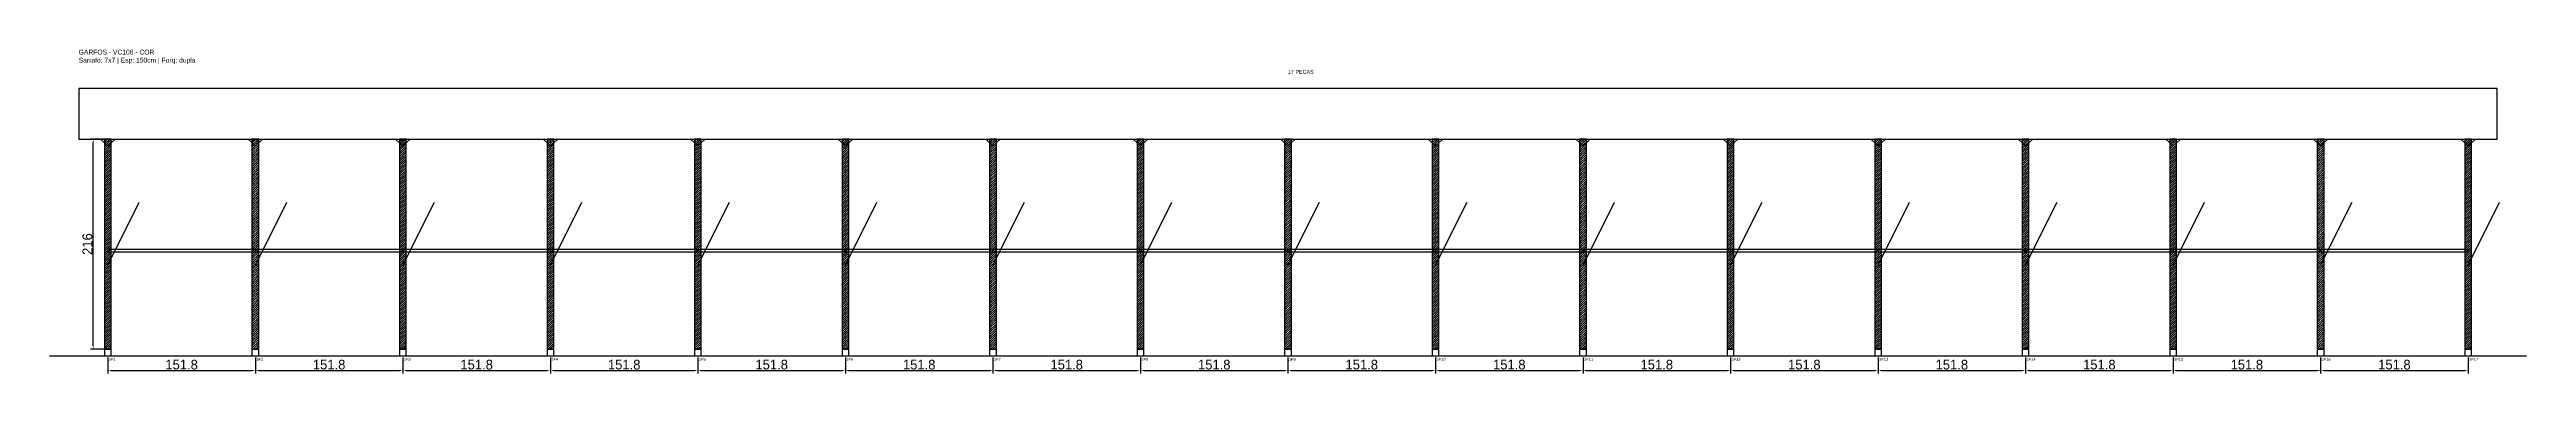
# Model space of a CAD drawing. Header units: metres. Extents: x -30 to 2519, y -25 to 308.
import ezdxf

# ---------------------------------------------------------------- set-up
doc = ezdxf.new("R2010")
doc.units = ezdxf.units.M
for name, color, linetype in [('BARRA_ANCORAGEM', 1, 'Continuous'), ('COTA', 241, 'Continuous'), ('GARFOS OK', 3, 'Continuous'), ('NOME DA VIGA', 6, 'Continuous'), ('SARR_7x7', 40, 'Continuous'), ('TIRAS REESCORAMENTO', 252, 'Continuous'), ('VIGAS', 3, 'Continuous')]:
    doc.layers.add(name, color=color, linetype=linetype)
doc.dimstyles.new('EZ DXF', dxfattribs={"dimtxt": 10, "dimasz": 3.5, "dimexe": 3, "dimexo": 1.5, "dimgap": 1, "dimtad": 1, "dimdec": 1, "dimdsep": 46, "dimcen": 2.5, "dimazin": 3, "dimtfac": 1, "dimtmove": 0, "dimatfit": 3})

msp = doc.modelspace()

# ---------------------------------------------------------------- hatches: boundary and pattern name
at = {"layer": 'COTA'}
h = msp.add_hatch(dxfattribs=at)
h.set_pattern_fill('ANSI31', scale=0.5)
h.paths.add_polyline_path([(26.5, 0), (33.5, 0), (33.5, 216), (26.5, 216)])
h = msp.add_hatch(dxfattribs=at)
h.set_pattern_fill('ANSI31', scale=0.5)
h.paths.add_polyline_path([(178.3125, 0), (185.3125, 0), (185.3125, 216), (178.3125, 216)])
h = msp.add_hatch(dxfattribs=at)
h.set_pattern_fill('ANSI31', scale=0.5)
h.paths.add_polyline_path([(330.125, 0), (337.125, 0), (337.125, 216), (330.125, 216)])
h = msp.add_hatch(dxfattribs=at)
h.set_pattern_fill('ANSI31', scale=0.5)
h.paths.add_polyline_path([(481.9375, 0), (488.9375, 0), (488.9375, 216), (481.9375, 216)])
h = msp.add_hatch(dxfattribs=at)
h.set_pattern_fill('ANSI31', scale=0.5)
h.paths.add_polyline_path([(633.75, 0), (640.75, 0), (640.75, 216), (633.75, 216)])
h = msp.add_hatch(dxfattribs=at)
h.set_pattern_fill('ANSI31', scale=0.5)
h.paths.add_polyline_path([(785.5625, 0), (792.5625, 0), (792.5625, 216), (785.5625, 216)])
h = msp.add_hatch(dxfattribs=at)
h.set_pattern_fill('ANSI31', scale=0.5)
h.paths.add_polyline_path([(937.375, 0), (944.375, 0), (944.375, 216), (937.375, 216)])
h = msp.add_hatch(dxfattribs=at)
h.set_pattern_fill('ANSI31', scale=0.5)
h.paths.add_polyline_path([(1089.1875, 0), (1096.1875, 0), (1096.1875, 216), (1089.1875, 216)])
h = msp.add_hatch(dxfattribs=at)
h.set_pattern_fill('ANSI31', scale=0.5)
h.paths.add_polyline_path([(1241, 0), (1248, 0), (1248, 216), (1241, 216)])
h = msp.add_hatch(dxfattribs=at)
h.set_pattern_fill('ANSI31', scale=0.5)
h.paths.add_polyline_path([(1392.8125, 0), (1399.8125, 0), (1399.8125, 216), (1392.8125, 216)])
h = msp.add_hatch(dxfattribs=at)
h.set_pattern_fill('ANSI31', scale=0.5)
h.paths.add_polyline_path([(1544.625, 0), (1551.625, 0), (1551.625, 216), (1544.625, 216)])
h = msp.add_hatch(dxfattribs=at)
h.set_pattern_fill('ANSI31', scale=0.5)
h.paths.add_polyline_path([(1696.4375, 0), (1703.4375, 0), (1703.4375, 216), (1696.4375, 216)])
h = msp.add_hatch(dxfattribs=at)
h.set_pattern_fill('ANSI31', scale=0.5)
h.paths.add_polyline_path([(1848.25, 0), (1855.25, 0), (1855.25, 216), (1848.25, 216)])
h = msp.add_hatch(dxfattribs=at)
h.set_pattern_fill('ANSI31', scale=0.5)
h.paths.add_polyline_path([(2000.0625, 0), (2007.0625, 0), (2007.0625, 216), (2000.0625, 216)])
h = msp.add_hatch(dxfattribs=at)
h.set_pattern_fill('ANSI31', scale=0.5)
h.paths.add_polyline_path([(2151.875, 0), (2158.875, 0), (2158.875, 216), (2151.875, 216)])
h = msp.add_hatch(dxfattribs=at)
h.set_pattern_fill('ANSI31', scale=0.5)
h.paths.add_polyline_path([(2303.6875, 0), (2310.6875, 0), (2310.6875, 216), (2303.6875, 216)])
h = msp.add_hatch(dxfattribs=at)
h.set_pattern_fill('ANSI31', scale=0.5)
h.paths.add_polyline_path([(2455.5, 0), (2462.5, 0), (2462.5, 216), (2455.5, 216)])

# ---------------------------------------------------------------- linework, layer by layer
at = {"layer": 'BARRA_ANCORAGEM'}
for p, q in [((30, 86.4), (62.4, 151.2)), ((181.8125, 86.4), (214.2125, 151.2)), ((333.625, 86.4), (366.025, 151.2)), ((485.4375, 86.4), (517.8375, 151.2)), ((637.25, 86.4), (669.65, 151.2)), ((789.0625, 86.4), (821.4625, 151.2)), ((940.875, 86.4), (973.275, 151.2)), ((1092.6875, 86.4), (1125.0875, 151.2)), ((1244.5, 86.4), (1276.9, 151.2)), ((1396.3125, 86.4), (1428.7125, 151.2)), ((1548.125, 86.4), (1580.525, 151.2)), ((1699.9375, 86.4), (1732.3375, 151.2)), ((1851.75, 86.4), (1884.15, 151.2)), ((2003.5625, 86.4), (2035.9625, 151.2)), ((2155.375, 86.4), (2187.775, 151.2)), ((2307.1875, 86.4), (2339.5875, 151.2)), ((2459, 86.4), (2491.4, 151.2))]:
    msp.add_line(p, q, dxfattribs=at)
at = {"layer": 'GARFOS OK'}
for p, q in [((30, 209), (22.5, 216)), ((22.5, 216), (37.5, 216)), ((30, 209), (37.5, 216)), ((181.8125, 209), (174.3125, 216)), ((174.3125, 216), (189.3125, 216)), ((181.8125, 209), (189.3125, 216)), ((333.625, 209), (326.125, 216)), ((326.125, 216), (341.125, 216)), ((333.625, 209), (341.125, 216)), ((485.4375, 209), (477.9375, 216)), ((477.9375, 216), (492.9375, 216)), ((485.4375, 209), (492.9375, 216)), ((637.25, 209), (629.75, 216)), ((629.75, 216), (644.75, 216)), ((637.25, 209), (644.75, 216)), ((789.0625, 209), (781.5625, 216)), ((781.5625, 216), (796.5625, 216)), ((789.0625, 209), (796.5625, 216)), ((940.875, 209), (933.375, 216)), ((933.375, 216), (948.375, 216)), ((940.875, 209), (948.375, 216)), ((1092.6875, 209), (1085.1875, 216)), ((1085.1875, 216), (1100.1875, 216)), ((1092.6875, 209), (1100.1875, 216)), ((1244.5, 209), (1237, 216)), ((1237, 216), (1252, 216)), ((1244.5, 209), (1252, 216)), ((1396.3125, 209), (1388.8125, 216)), ((1388.8125, 216), (1403.8125, 216)), ((1396.3125, 209), (1403.8125, 216)), ((1548.125, 209), (1540.625, 216)), ((1540.625, 216), (1555.625, 216)), ((1548.125, 209), (1555.625, 216)), ((1699.9375, 209), (1692.4375, 216)), ((1692.4375, 216), (1707.4375, 216)), ((1699.9375, 209), (1707.4375, 216)), ((1851.75, 209), (1844.25, 216)), ((1844.25, 216), (1859.25, 216)), ((1851.75, 209), (1859.25, 216)), ((2003.5625, 209), (1996.0625, 216)), ((1996.0625, 216), (2011.0625, 216)), ((2003.5625, 209), (2011.0625, 216)), ((2155.375, 209), (2147.875, 216)), ((2147.875, 216), (2162.875, 216)), ((2155.375, 209), (2162.875, 216)), ((2307.1875, 209), (2299.6875, 216)), ((2299.6875, 216), (2314.6875, 216)), ((2307.1875, 209), (2314.6875, 216)), ((2459, 209), (2451.5, 216)), ((2451.5, 216), (2466.5, 216)), ((2459, 209), (2466.5, 216))]:
    msp.add_line(p, q, dxfattribs=at)
at = {"layer": 'GARFOS OK', "linetype": 'CONTINUOUS'}
msp.add_line((-30, -7), (2519, -7), dxfattribs=at)
at = {"layer": 'GARFOS OK'}
for points in [[(26.5, 0), (33.5, 0), (33.5, 216), (26.5, 216), (26.5, 0)], [(178.3125, 0), (185.3125, 0), (185.3125, 216), (178.3125, 216), (178.3125, 0)], [(330.125, 0), (337.125, 0), (337.125, 216), (330.125, 216), (330.125, 0)], [(481.9375, 0), (488.9375, 0), (488.9375, 216), (481.9375, 216), (481.9375, 0)], [(633.75, 0), (640.75, 0), (640.75, 216), (633.75, 216), (633.75, 0)], [(785.5625, 0), (792.5625, 0), (792.5625, 216), (785.5625, 216), (785.5625, 0)], [(937.375, 0), (944.375, 0), (944.375, 216), (937.375, 216), (937.375, 0)], [(1089.1875, 0), (1096.1875, 0), (1096.1875, 216), (1089.1875, 216), (1089.1875, 0)], [(1241, 0), (1248, 0), (1248, 216), (1241, 216), (1241, 0)], [(1392.8125, 0), (1399.8125, 0), (1399.8125, 216), (1392.8125, 216), (1392.8125, 0)], [(1544.625, 0), (1551.625, 0), (1551.625, 216), (1544.625, 216), (1544.625, 0)], [(1696.4375, 0), (1703.4375, 0), (1703.4375, 216), (1696.4375, 216), (1696.4375, 0)], [(1848.25, 0), (1855.25, 0), (1855.25, 216), (1848.25, 216), (1848.25, 0)], [(2000.0625, 0), (2007.0625, 0), (2007.0625, 216), (2000.0625, 216), (2000.0625, 0)], [(2151.875, 0), (2158.875, 0), (2158.875, 216), (2151.875, 216), (2151.875, 0)], [(2303.6875, 0), (2310.6875, 0), (2310.6875, 216), (2303.6875, 216), (2303.6875, 0)], [(2455.5, 0), (2462.5, 0), (2462.5, 216), (2455.5, 216), (2455.5, 0)]]:
    msp.add_lwpolyline(points, dxfattribs=at)
at = {"layer": 'SARR_7x7'}
for points in [[(26.5, -7), (33.5, -7), (33.5, 0), (26.5, 0), (26.5, -7)], [(178.3125, -7), (185.3125, -7), (185.3125, 0), (178.3125, 0), (178.3125, -7)], [(330.125, -7), (337.125, -7), (337.125, 0), (330.125, 0), (330.125, -7)], [(481.9375, -7), (488.9375, -7), (488.9375, 0), (481.9375, 0), (481.9375, -7)], [(633.75, -7), (640.75, -7), (640.75, 0), (633.75, 0), (633.75, -7)], [(785.5625, -7), (792.5625, -7), (792.5625, 0), (785.5625, 0), (785.5625, -7)], [(937.375, -7), (944.375, -7), (944.375, 0), (937.375, 0), (937.375, -7)], [(1089.1875, -7), (1096.1875, -7), (1096.1875, 0), (1089.1875, 0), (1089.1875, -7)], [(1241, -7), (1248, -7), (1248, 0), (1241, 0), (1241, -7)], [(1392.8125, -7), (1399.8125, -7), (1399.8125, 0), (1392.8125, 0), (1392.8125, -7)], [(1544.625, -7), (1551.625, -7), (1551.625, 0), (1544.625, 0), (1544.625, -7)], [(1696.4375, -7), (1703.4375, -7), (1703.4375, 0), (1696.4375, 0), (1696.4375, -7)], [(1848.25, -7), (1855.25, -7), (1855.25, 0), (1848.25, 0), (1848.25, -7)], [(2000.0625, -7), (2007.0625, -7), (2007.0625, 0), (2000.0625, 0), (2000.0625, -7)], [(2151.875, -7), (2158.875, -7), (2158.875, 0), (2151.875, 0), (2151.875, -7)], [(2303.6875, -7), (2310.6875, -7), (2310.6875, 0), (2303.6875, 0), (2303.6875, -7)], [(2455.5, -7), (2462.5, -7), (2462.5, 0), (2455.5, 0), (2455.5, -7)]]:
    msp.add_lwpolyline(points, dxfattribs=at)
at = {"layer": 'TIRAS REESCORAMENTO'}
for points in [[(30, 100), (181.8125, 100), (181.8125, 102.5), (30, 102.5), (30, 100)], [(181.8125, 100), (333.625, 100), (333.625, 102.5), (181.8125, 102.5), (181.8125, 100)], [(333.625, 100), (485.4375, 100), (485.4375, 102.5), (333.625, 102.5), (333.625, 100)], [(485.4375, 100), (637.25, 100), (637.25, 102.5), (485.4375, 102.5), (485.4375, 100)], [(637.25, 100), (789.0625, 100), (789.0625, 102.5), (637.25, 102.5), (637.25, 100)], [(789.0625, 100), (940.875, 100), (940.875, 102.5), (789.0625, 102.5), (789.0625, 100)], [(940.875, 100), (1092.6875, 100), (1092.6875, 102.5), (940.875, 102.5), (940.875, 100)], [(1092.6875, 100), (1244.5, 100), (1244.5, 102.5), (1092.6875, 102.5), (1092.6875, 100)], [(1244.5, 100), (1396.3125, 100), (1396.3125, 102.5), (1244.5, 102.5), (1244.5, 100)], [(1396.3125, 100), (1548.125, 100), (1548.125, 102.5), (1396.3125, 102.5), (1396.3125, 100)], [(1548.125, 100), (1699.9375, 100), (1699.9375, 102.5), (1548.125, 102.5), (1548.125, 100)], [(1699.9375, 100), (1851.75, 100), (1851.75, 102.5), (1699.9375, 102.5), (1699.9375, 100)], [(1851.75, 100), (2003.5625, 100), (2003.5625, 102.5), (1851.75, 102.5), (1851.75, 100)], [(2003.5625, 100), (2155.375, 100), (2155.375, 102.5), (2003.5625, 102.5), (2003.5625, 100)], [(2155.375, 100), (2307.1875, 100), (2307.1875, 102.5), (2155.375, 102.5), (2155.375, 100)], [(2307.1875, 100), (2459, 100), (2459, 102.5), (2307.1875, 102.5), (2307.1875, 100)]]:
    msp.add_lwpolyline(points, dxfattribs=at)
at = {"layer": 'VIGAS'}
msp.add_lwpolyline([(0, 216), (2489, 216), (2489, 268), (0, 268), (0, 216)], dxfattribs=at)

# ---------------------------------------------------------------- texts
at = {"layer": 'NOME DA VIGA'}
for s, height, p in [('17 PECAS', 4, (1244.5, 283)), ('GF1', 3, (30, -12)), ('GF2', 3, (181.8125, -12)), ('GF3', 3, (333.625, -12)), ('GF4', 3, (485.4375, -12)), ('GF5', 3, (637.25, -12)), ('GF6', 3, (789.0625, -12)), ('GF7', 3, (940.875, -12)), ('GF8', 3, (1092.6875, -12)), ('GF9', 3, (1244.5, -12)), ('GF10', 3, (1396.3125, -12)), ('GF11', 3, (1548.125, -12)), ('GF12', 3, (1699.9375, -12)), ('GF13', 3, (1851.75, -12)), ('GF14', 3, (2003.5625, -12)), ('GF15', 3, (2155.375, -12)), ('GF16', 3, (2307.1875, -12)), ('GF17', 3, (2459, -12))]:
    msp.add_text(s, height=height, dxfattribs=at).set_placement(p)
at = {"layer": 'NOME DA VIGA', "insert": (0, 293), "char_height": 5, "attachment_point": 7}
msp.add_mtext('GARFOS - VC106 - COR\\PSarrafo: 7x7 | Esp: 150cm | Forq: dupla', dxfattribs=at)

# ---------------------------------------------------------------- dimensions: what is measured, and where the dimension line sits
at = {"layer": 'COTA'}
msp.add_linear_dim(base=(15, 0), p1=(30, 0), p2=(30, 216), angle=90, dimstyle='EZ DXF', dxfattribs=at).render()
for base, p1, p2 in [((30, -22), (30, -7), (181.8125, -7)), ((181.8125, -22), (181.8125, -7), (333.625, -7)), ((333.625, -22), (333.625, -7), (485.4375, -7)), ((485.4375, -22), (485.4375, -7), (637.25, -7)), ((637.25, -22), (637.25, -7), (789.0625, -7)), ((789.0625, -22), (789.0625, -7), (940.875, -7)), ((940.875, -22), (940.875, -7), (1092.6875, -7)), ((1092.6875, -22), (1092.6875, -7), (1244.5, -7)), ((1244.5, -22), (1244.5, -7), (1396.3125, -7)), ((1396.3125, -22), (1396.3125, -7), (1548.125, -7)), ((1548.125, -22), (1548.125, -7), (1699.9375, -7)), ((1699.9375, -22), (1699.9375, -7), (1851.75, -7)), ((1851.75, -22), (1851.75, -7), (2003.5625, -7)), ((2003.5625, -22), (2003.5625, -7), (2155.375, -7)), ((2155.375, -22), (2155.375, -7), (2307.1875, -7)), ((2307.1875, -22), (2307.1875, -7), (2459, -7))]:
    msp.add_linear_dim(base=base, p1=p1, p2=p2, dimstyle='EZ DXF', dxfattribs=at).render()

doc.saveas('drawing.dxf')
